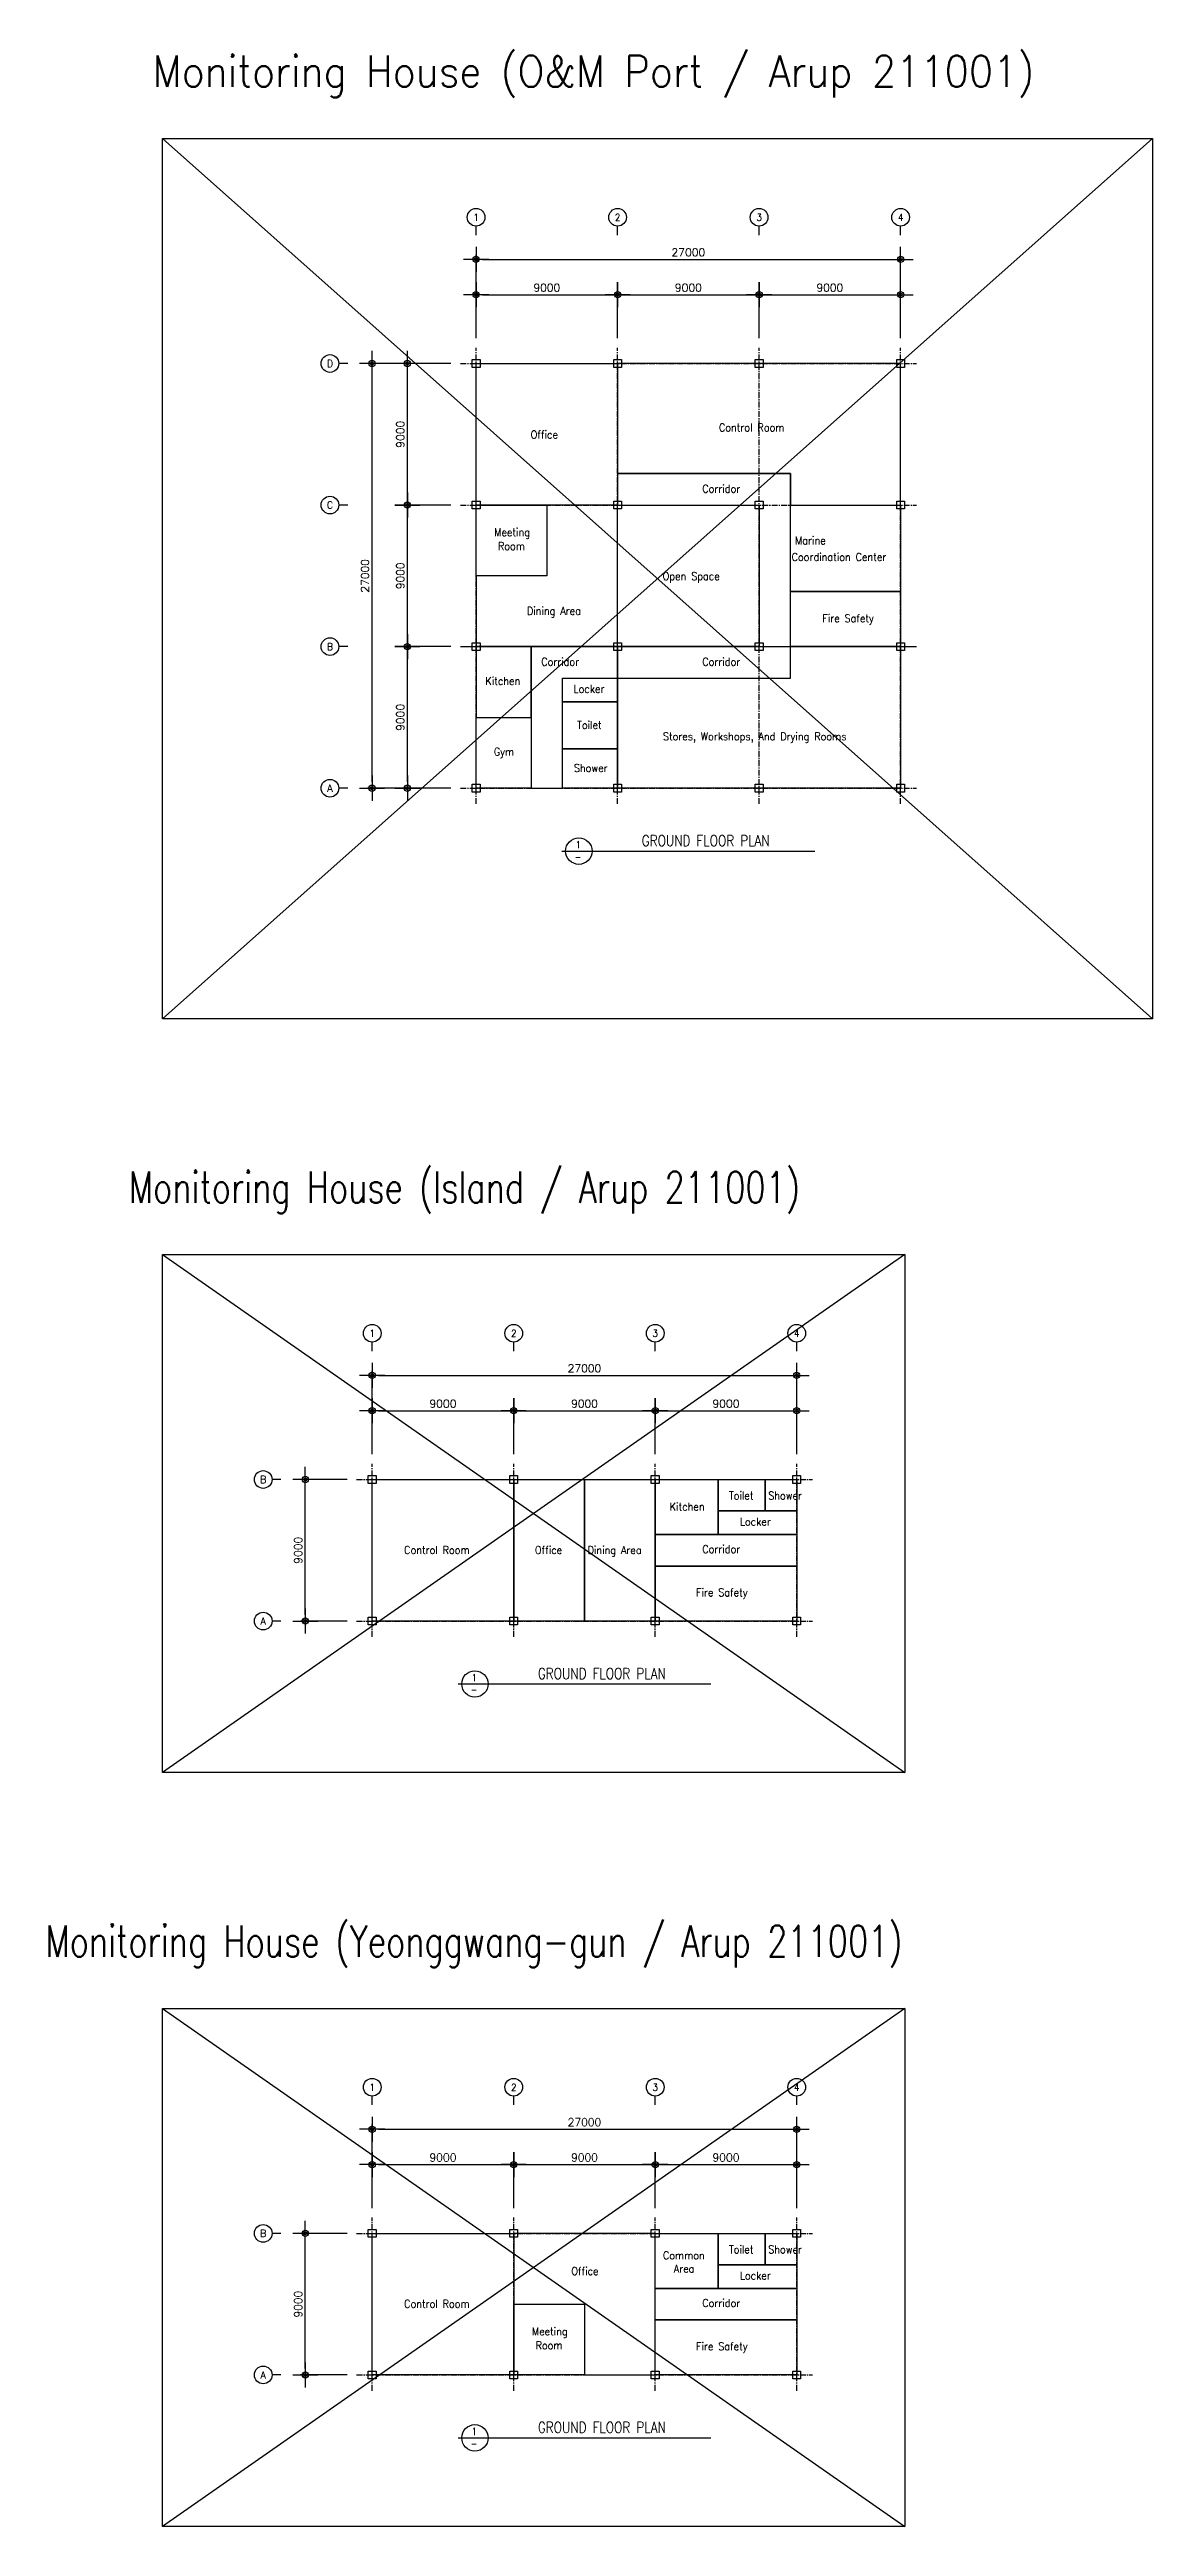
# Model space of a CAD drawing. Header units: millimetres. Extents: x 1547303 to 2238727, y -106680 to 167950.
# Drawn here: x 1547303 to 1617453, y -81715 to 75750 of the extents above; entities that cross this region are included whole.
import ezdxf
from ezdxf.enums import TextEntityAlignment as Align

# ---------------------------------------------------------------- set-up
doc = ezdxf.new("R2010")
doc.units = ezdxf.units.MM
doc.header["$LTSCALE"] = 150
doc.linetypes.add('CENTERX2', pattern=[4, 2.5, -0.5, 0.5, -0.5])
doc.layers.get('Defpoints').update_dxf_attribs({"color": 140})
for name, color, linetype in [('0S_Layout', 2, 'Continuous'), ('7TEXT', 7, 'Continuous'), ('CEN_LINE', 1, 'CENTERX2'), ('DIM', 7, 'Continuous'), ('SYM', 7, 'Continuous'), ('TEXT', 4, 'Continuous'), ('TXT', 2, 'Continuous')]:
    doc.layers.add(name, color=color, linetype=linetype)
doc.styles.add('RomanS', font='romans.shx', dxfattribs={"bigfont": 'whgtxt.shx'})
doc.styles.add('ROMANT', font='ROMANT')
doc.styles.get("Standard").update_dxf_attribs({"font": 'romans.shx', "width": 0.75, "bigfont": 'whgtxt.shx'})
doc.dimstyles.new('HYUN', dxfattribs={"dimscale": 80, "dimtxt": 3, "dimasz": 1, "dimexe": 1.5, "dimexo": 3, "dimgap": 1, "dimtad": 1, "dimdec": 0, "dimzin": 0, "dimdsep": 46, "dimtxsty": 'RomanS', "dimblk": 'd_dot', "dimcen": -1, "dimclrd": 256, "dimclre": 256, "dimclrt": 3, "dimadec": 0, "dimazin": 0, "dimtfac": 1, "dimtdec": 0, "dimtix": 1, "dimtmove": 2, "dimatfit": 3, "dimfxl": 1.5, "dimtolj": 1, "dimtzin": 0, "dimarcsym": 0})

msp = doc.modelspace()

# ---------------------------------------------------------------- texts
at = {"layer": '7TEXT', "color": 3, "style": 'RomanS', "width": 0.9}
for s, p in [('1', (1574433.7, 65082.8)), ('2', (1583433.7, 65082.8)), ('3', (1592433.7, 65082.8)), ('4', (1601433.7, 65082.8)), ('1', (1567826.7, -5864.2)), ('2', (1576826.7, -5864.2)), ('3', (1585826.7, -5864.2)), ('4', (1594826.7, -5864.2)), ('1', (1567826.7, -53790.5)), ('2', (1576826.7, -53790.5)), ('3', (1585826.7, -53790.5)), ('4', (1594826.7, -53790.5))]:
    msp.add_text(s, height=450, dxfattribs=at).set_placement(p, align=Align.MIDDLE_CENTER)
at = {"layer": '7TEXT', "color": 3, "style": 'RomanS'}
for s, p in [('D', (1565141.5, 55790.7)), ('C', (1565141.5, 46790.7)), ('B', (1565141.5, 37790.7)), ('A', (1565141.5, 28790.7)), ('B', (1560893.1, -15156.3)), ('A', (1560893.1, -24156.3)), ('B', (1560893.1, -63082.7)), ('A', (1560893.1, -72082.7))]:
    msp.add_text(s, height=450, dxfattribs=at).set_placement(p, align=Align.MIDDLE_CENTER)
at = {"layer": 'TEXT', "style": 'RomanS', "width": 0.9}
for s, height, p in [('Monitoring House (O&M Port / Arup 211001)', 2000, (1553859.6, 74368.7)), ('Control Room', 500, (1589877.8, 51720.3)), ('Office', 500, (1577905.5, 51270.7)), ('Corridor', 500, (1588822.1, 47827.1)), ('Meeting', 500, (1575587.9, 45063.7)), ('Room', 500, (1575822.1, 44177.1)), ('Marine', 500, (1594719.6, 44540.5)), ('Open Space', 500, (1586300.8, 42270.7)), ('Coordination Center', 500, (1594501.7, 43490.6)), ('Dining Area', 500, (1577667, 40062.8)), ('Fire Safety', 500, (1596456.4, 39591.6)), ('Corridor', 500, (1578576.8, 36827.1)), ('Corridor', 500, (1588822.1, 36827.1)), ('Kitchen', 500, (1575027.9, 35609.7)), ('Locker', 500, (1580627.5, 35106.2)), ('Toilet', 500, (1580854.1, 32812.1)), ('Stores, Workshops, And Drying Rooms', 500, (1586315.8, 32089.5)), ('Gym', 500, (1575563.9, 31109.7)), ('Shower', 500, (1580653.8, 30074.9)), ('Kitchen', 500, (1586749.9, -16882.2)), ('Toilet', 500, (1590514.1, -16177.8)), ('Shower', 500, (1593014.1, -16177.8)), ('Locker', 500, (1591207, -17840.8)), ('Control Room', 500, (1569856.4, -19636.8)), ('Office', 500, (1578172.3, -19636.8)), ('Dining Area', 500, (1581525.7, -19642.9)), ('Corridor', 500, (1588822.1, -19585.8)), ('Fire Safety', 500, (1588426.7, -22335.8)), ('Common', 500, (1586315, -64482.4)), ('Toilet', 500, (1590514.1, -64104.2)), ('Shower', 500, (1593014.1, -64104.2)), ('Office', 500, (1580485.7, -65481.6)), ('Area', 500, (1587010.8, -65330.4)), ('Locker', 500, (1591207, -65767.2)), ('Control Room', 500, (1569856.4, -67563.2)), ('Corridor', 500, (1588822.1, -67512.2)), ('Meeting', 500, (1577980.9, -69309.7)), ('Room', 500, (1578215.1, -70196.3)), ('Fire Safety', 500, (1588426.7, -70262.2))]:
    msp.add_text(s, height=height, dxfattribs=at).set_placement(p, align=Align.MIDDLE_LEFT)
at = {"layer": 'TEXT', "width": 0.75}
for s, p in [('Monitoring House (Island / Arup 211001)', (1552352.3, 3421.7)), ('Monitoring House (Yeonggwang-gun / Arup 211001)', (1547046.3, -44504.7))]:
    msp.add_text(s, height=2000, dxfattribs=at).set_placement(p, align=Align.MIDDLE_LEFT)
at = {"layer": 'TXT', "color": 7, "style": 'ROMANT', "width": 0.8}
for s, p in [('1', (1580780.5, 24971.7)), ('-', (1580707.6, 24200.3)), ('1', (1574173.5, -27975.3)), ('-', (1574100.6, -28746.7)), ('1', (1574173.5, -75901.7)), ('-', (1574100.6, -76673.1))]:
    msp.add_text(s, height=448, dxfattribs=at).set_placement(p)
for p in [(1593106.2, 25105.9), (1586499.2, -27841.1), (1586499.2, -75767.4)]:
    msp.add_text('GROUND FLOOR PLAN', height=700, dxfattribs=at).set_placement(p, align=Align.RIGHT)

# ---------------------------------------------------------------- blocks, each defined once
blk = doc.blocks.new('d_dot')
for p, q in [((-2, 0), (2, 0)), ((0, -2), (0, 2))]:
    blk.add_line(p, q)
for radius in [0.5, 0.25]:
    blk.add_circle((0, 0), radius)
blk = doc.blocks.new('*D55')
at = {"layer": 'Defpoints', "color": 0}
for p in [(1583434, 60163), (1574434, 56791), (1583434, 56791)]:
    blk.add_point(p, dxfattribs=at)
at = {"layer": 'DIM', "lineweight": -2}
for p, q in [((1574434, 57391), (1574434, 60463)), ((1574834, 60163), (1583034, 60163)), ((1583434, 57391), (1583434, 60463))]:
    blk.add_line(p, q, dxfattribs=at)
at = {"layer": 'DIM', "lineweight": -2, "xscale": 400, "yscale": 400, "zscale": 400, "rotation": 180}
blk.add_blockref('d_dot', (1574434, 60163), dxfattribs=at)
at = {"layer": 'DIM', "lineweight": -2, "xscale": 400, "yscale": 400, "zscale": 400}
blk.add_blockref('d_dot', (1583434, 60163), dxfattribs=at)
at = {"layer": 'DIM', "color": 3, "insert": (1578934, 60613), "char_height": 500, "attachment_point": 5, "style": 'RomanS'}
blk.add_mtext('\\A1;9000', dxfattribs=at)
blk = doc.blocks.new('*D56')
at = {"layer": 'Defpoints', "color": 0}
for p in [(1567817, 55791), (1573434, 55791), (1573434, 28791)]:
    blk.add_point(p, dxfattribs=at)
at = {"layer": 'DIM', "lineweight": -2}
for p, q in [((1572834, 55791), (1567517, 55791)), ((1567817, 29191), (1567817, 55391)), ((1572834, 28791), (1567517, 28791))]:
    blk.add_line(p, q, dxfattribs=at)
at = {"layer": 'DIM', "lineweight": -2, "xscale": 400, "yscale": 400, "zscale": 400}
for p, rotation in [((1567817, 55791), 90), ((1567817, 28791), 270)]:
    blk.add_blockref('d_dot', p, dxfattribs=dict(at, rotation=rotation))
at = {"layer": 'DIM', "color": 3, "insert": (1567367, 42291), "char_height": 500, "attachment_point": 5, "rotation": 90, "style": 'RomanS'}
blk.add_mtext('\\A1;27000', dxfattribs=at)
blk = doc.blocks.new('*D57')
at = {"layer": 'Defpoints', "color": 0}
for p in [(1570061, 55791), (1573434, 55791), (1573434, 46791)]:
    blk.add_point(p, dxfattribs=at)
at = {"layer": 'DIM', "lineweight": -2}
for p, q in [((1572834, 55791), (1569761, 55791)), ((1570061, 47191), (1570061, 55391)), ((1572834, 46791), (1569761, 46791))]:
    blk.add_line(p, q, dxfattribs=at)
at = {"layer": 'DIM', "lineweight": -2, "xscale": 400, "yscale": 400, "zscale": 400}
for p, rotation in [((1570061, 55791), 90), ((1570061, 46791), 270)]:
    blk.add_blockref('d_dot', p, dxfattribs=dict(at, rotation=rotation))
at = {"layer": 'DIM', "color": 3, "insert": (1569611, 51291), "char_height": 500, "attachment_point": 5, "rotation": 90, "style": 'RomanS'}
blk.add_mtext('\\A1;9000', dxfattribs=at)
blk = doc.blocks.new('*D58')
at = {"layer": 'Defpoints', "color": 0}
for p in [(1601434, 62408), (1574434, 56791), (1601434, 56791)]:
    blk.add_point(p, dxfattribs=at)
at = {"layer": 'DIM', "lineweight": -2}
for p, q in [((1574434, 57391), (1574434, 62708)), ((1574834, 62408), (1601034, 62408)), ((1601434, 57391), (1601434, 62708))]:
    blk.add_line(p, q, dxfattribs=at)
at = {"layer": 'DIM', "lineweight": -2, "xscale": 400, "yscale": 400, "zscale": 400, "rotation": 180}
blk.add_blockref('d_dot', (1574434, 62408), dxfattribs=at)
at = {"layer": 'DIM', "lineweight": -2, "xscale": 400, "yscale": 400, "zscale": 400}
blk.add_blockref('d_dot', (1601434, 62408), dxfattribs=at)
at = {"layer": 'DIM', "color": 3, "insert": (1587934, 62858), "char_height": 500, "attachment_point": 5, "style": 'RomanS'}
blk.add_mtext('\\A1;27000', dxfattribs=at)
blk = doc.blocks.new('*D59')
at = {"layer": 'Defpoints', "color": 0}
for p in [(1592434, 60163), (1583434, 56791), (1592434, 56791)]:
    blk.add_point(p, dxfattribs=at)
at = {"layer": 'DIM', "lineweight": -2}
for p, q in [((1583434, 57391), (1583434, 60463)), ((1583834, 60163), (1592034, 60163)), ((1592434, 57391), (1592434, 60463))]:
    blk.add_line(p, q, dxfattribs=at)
at = {"layer": 'DIM', "lineweight": -2, "xscale": 400, "yscale": 400, "zscale": 400, "rotation": 180}
blk.add_blockref('d_dot', (1583434, 60163), dxfattribs=at)
at = {"layer": 'DIM', "lineweight": -2, "xscale": 400, "yscale": 400, "zscale": 400}
blk.add_blockref('d_dot', (1592434, 60163), dxfattribs=at)
at = {"layer": 'DIM', "color": 3, "insert": (1587934, 60613), "char_height": 500, "attachment_point": 5, "style": 'RomanS'}
blk.add_mtext('\\A1;9000', dxfattribs=at)
blk = doc.blocks.new('*D60')
at = {"layer": 'Defpoints', "color": 0}
for p in [(1601434, 60163), (1592434, 56791), (1601434, 56791)]:
    blk.add_point(p, dxfattribs=at)
at = {"layer": 'DIM', "lineweight": -2}
for p, q in [((1592434, 57391), (1592434, 60463)), ((1592834, 60163), (1601034, 60163)), ((1601434, 57391), (1601434, 60463))]:
    blk.add_line(p, q, dxfattribs=at)
at = {"layer": 'DIM', "lineweight": -2, "xscale": 400, "yscale": 400, "zscale": 400, "rotation": 180}
blk.add_blockref('d_dot', (1592434, 60163), dxfattribs=at)
at = {"layer": 'DIM', "lineweight": -2, "xscale": 400, "yscale": 400, "zscale": 400}
blk.add_blockref('d_dot', (1601434, 60163), dxfattribs=at)
at = {"layer": 'DIM', "color": 3, "insert": (1596934, 60613), "char_height": 500, "attachment_point": 5, "style": 'RomanS'}
blk.add_mtext('\\A1;9000', dxfattribs=at)
blk = doc.blocks.new('*D61')
at = {"layer": 'Defpoints', "color": 0}
for p in [(1570061, 46791), (1573434, 46791), (1573434, 37791)]:
    blk.add_point(p, dxfattribs=at)
at = {"layer": 'DIM', "lineweight": -2}
for p, q in [((1572834, 46791), (1569761, 46791)), ((1570061, 38191), (1570061, 46391)), ((1572834, 37791), (1569761, 37791))]:
    blk.add_line(p, q, dxfattribs=at)
at = {"layer": 'DIM', "lineweight": -2, "xscale": 400, "yscale": 400, "zscale": 400}
for p, rotation in [((1570061, 46791), 90), ((1570061, 37791), 270)]:
    blk.add_blockref('d_dot', p, dxfattribs=dict(at, rotation=rotation))
at = {"layer": 'DIM', "color": 3, "insert": (1569611, 42291), "char_height": 500, "attachment_point": 5, "rotation": 90, "style": 'RomanS'}
blk.add_mtext('\\A1;9000', dxfattribs=at)
blk = doc.blocks.new('*D62')
at = {"layer": 'Defpoints', "color": 0}
for p in [(1570061, 37791), (1573434, 37791), (1573434, 28791)]:
    blk.add_point(p, dxfattribs=at)
at = {"layer": 'DIM', "lineweight": -2}
for p, q in [((1572834, 37791), (1569761, 37791)), ((1570061, 29191), (1570061, 37391)), ((1572834, 28791), (1569761, 28791))]:
    blk.add_line(p, q, dxfattribs=at)
at = {"layer": 'DIM', "lineweight": -2, "xscale": 400, "yscale": 400, "zscale": 400}
for p, rotation in [((1570061, 37791), 90), ((1570061, 28791), 270)]:
    blk.add_blockref('d_dot', p, dxfattribs=dict(at, rotation=rotation))
at = {"layer": 'DIM', "color": 3, "insert": (1569611, 33291), "char_height": 500, "attachment_point": 5, "rotation": 90, "style": 'RomanS'}
blk.add_mtext('\\A1;9000', dxfattribs=at)
blk = doc.blocks.new('*D63')
at = {"layer": 'Defpoints', "color": 0}
for p in [(1576827, -10784), (1567827, -14156), (1576827, -14156)]:
    blk.add_point(p, dxfattribs=at)
at = {"layer": 'DIM', "lineweight": -2}
for p, q in [((1567827, -13556), (1567827, -10484)), ((1568227, -10784), (1576427, -10784)), ((1576827, -13556), (1576827, -10484))]:
    blk.add_line(p, q, dxfattribs=at)
at = {"layer": 'DIM', "lineweight": -2, "xscale": 400, "yscale": 400, "zscale": 400, "rotation": 180}
blk.add_blockref('d_dot', (1567827, -10784), dxfattribs=at)
at = {"layer": 'DIM', "lineweight": -2, "xscale": 400, "yscale": 400, "zscale": 400}
blk.add_blockref('d_dot', (1576827, -10784), dxfattribs=at)
at = {"layer": 'DIM', "color": 3, "insert": (1572327, -10334), "char_height": 500, "attachment_point": 5, "style": 'RomanS'}
blk.add_mtext('\\A1;9000', dxfattribs=at)
blk = doc.blocks.new('*D64')
at = {"layer": 'Defpoints', "color": 0}
for p in [(1563568, -15156), (1566827, -15156), (1566827, -24156)]:
    blk.add_point(p, dxfattribs=at)
at = {"layer": 'DIM', "lineweight": -2}
for p, q in [((1566227, -15156), (1563268, -15156)), ((1563568, -23756), (1563568, -15556)), ((1566227, -24156), (1563268, -24156))]:
    blk.add_line(p, q, dxfattribs=at)
at = {"layer": 'DIM', "lineweight": -2, "xscale": 400, "yscale": 400, "zscale": 400}
for p, rotation in [((1563568, -15156), 90), ((1563568, -24156), 270)]:
    blk.add_blockref('d_dot', p, dxfattribs=dict(at, rotation=rotation))
at = {"layer": 'DIM', "color": 3, "insert": (1563118, -19656), "char_height": 500, "attachment_point": 5, "rotation": 90, "style": 'RomanS'}
blk.add_mtext('\\A1;9000', dxfattribs=at)
blk = doc.blocks.new('*D65')
at = {"layer": 'Defpoints', "color": 0}
for p in [(1594827, -8539), (1567827, -14156), (1594827, -14156)]:
    blk.add_point(p, dxfattribs=at)
at = {"layer": 'DIM', "lineweight": -2}
for p, q in [((1567827, -13556), (1567827, -8239)), ((1568227, -8539), (1594427, -8539)), ((1594827, -13556), (1594827, -8239))]:
    blk.add_line(p, q, dxfattribs=at)
at = {"layer": 'DIM', "lineweight": -2, "xscale": 400, "yscale": 400, "zscale": 400, "rotation": 180}
blk.add_blockref('d_dot', (1567827, -8539), dxfattribs=at)
at = {"layer": 'DIM', "lineweight": -2, "xscale": 400, "yscale": 400, "zscale": 400}
blk.add_blockref('d_dot', (1594827, -8539), dxfattribs=at)
at = {"layer": 'DIM', "color": 3, "insert": (1581327, -8089), "char_height": 500, "attachment_point": 5, "style": 'RomanS'}
blk.add_mtext('\\A1;27000', dxfattribs=at)
blk = doc.blocks.new('*D66')
at = {"layer": 'Defpoints', "color": 0}
for p in [(1585827, -10784), (1576827, -14156), (1585827, -14156)]:
    blk.add_point(p, dxfattribs=at)
at = {"layer": 'DIM', "lineweight": -2}
for p, q in [((1576827, -13556), (1576827, -10484)), ((1577227, -10784), (1585427, -10784)), ((1585827, -13556), (1585827, -10484))]:
    blk.add_line(p, q, dxfattribs=at)
at = {"layer": 'DIM', "lineweight": -2, "xscale": 400, "yscale": 400, "zscale": 400, "rotation": 180}
blk.add_blockref('d_dot', (1576827, -10784), dxfattribs=at)
at = {"layer": 'DIM', "lineweight": -2, "xscale": 400, "yscale": 400, "zscale": 400}
blk.add_blockref('d_dot', (1585827, -10784), dxfattribs=at)
at = {"layer": 'DIM', "color": 3, "insert": (1581327, -10334), "char_height": 500, "attachment_point": 5, "style": 'RomanS'}
blk.add_mtext('\\A1;9000', dxfattribs=at)
blk = doc.blocks.new('*D67')
at = {"layer": 'Defpoints', "color": 0}
for p in [(1594827, -10784), (1585827, -14156), (1594827, -14156)]:
    blk.add_point(p, dxfattribs=at)
at = {"layer": 'DIM', "lineweight": -2}
for p, q in [((1585827, -13556), (1585827, -10484)), ((1586227, -10784), (1594427, -10784)), ((1594827, -13556), (1594827, -10484))]:
    blk.add_line(p, q, dxfattribs=at)
at = {"layer": 'DIM', "lineweight": -2, "xscale": 400, "yscale": 400, "zscale": 400, "rotation": 180}
blk.add_blockref('d_dot', (1585827, -10784), dxfattribs=at)
at = {"layer": 'DIM', "lineweight": -2, "xscale": 400, "yscale": 400, "zscale": 400}
blk.add_blockref('d_dot', (1594827, -10784), dxfattribs=at)
at = {"layer": 'DIM', "color": 3, "insert": (1590327, -10334), "char_height": 500, "attachment_point": 5, "style": 'RomanS'}
blk.add_mtext('\\A1;9000', dxfattribs=at)
blk = doc.blocks.new('*D68')
at = {"layer": 'Defpoints', "color": 0}
for p in [(1576827, -58710), (1567827, -62083), (1576827, -62083)]:
    blk.add_point(p, dxfattribs=at)
at = {"layer": 'DIM', "lineweight": -2}
for p, q in [((1567827, -61483), (1567827, -58410)), ((1568227, -58710), (1576427, -58710)), ((1576827, -61483), (1576827, -58410))]:
    blk.add_line(p, q, dxfattribs=at)
at = {"layer": 'DIM', "lineweight": -2, "xscale": 400, "yscale": 400, "zscale": 400, "rotation": 180}
blk.add_blockref('d_dot', (1567827, -58710), dxfattribs=at)
at = {"layer": 'DIM', "lineweight": -2, "xscale": 400, "yscale": 400, "zscale": 400}
blk.add_blockref('d_dot', (1576827, -58710), dxfattribs=at)
at = {"layer": 'DIM', "color": 3, "insert": (1572327, -58260), "char_height": 500, "attachment_point": 5, "style": 'RomanS'}
blk.add_mtext('\\A1;9000', dxfattribs=at)
blk = doc.blocks.new('*D69')
at = {"layer": 'Defpoints', "color": 0}
for p in [(1563568, -63083), (1566827, -63083), (1566827, -72083)]:
    blk.add_point(p, dxfattribs=at)
at = {"layer": 'DIM', "lineweight": -2}
for p, q in [((1566227, -63083), (1563268, -63083)), ((1563568, -71683), (1563568, -63483)), ((1566227, -72083), (1563268, -72083))]:
    blk.add_line(p, q, dxfattribs=at)
at = {"layer": 'DIM', "lineweight": -2, "xscale": 400, "yscale": 400, "zscale": 400}
for p, rotation in [((1563568, -63083), 90), ((1563568, -72083), 270)]:
    blk.add_blockref('d_dot', p, dxfattribs=dict(at, rotation=rotation))
at = {"layer": 'DIM', "color": 3, "insert": (1563118, -67583), "char_height": 500, "attachment_point": 5, "rotation": 90, "style": 'RomanS'}
blk.add_mtext('\\A1;9000', dxfattribs=at)
blk = doc.blocks.new('*D70')
at = {"layer": 'Defpoints', "color": 0}
for p in [(1594827, -56466), (1567827, -62083), (1594827, -62083)]:
    blk.add_point(p, dxfattribs=at)
at = {"layer": 'DIM', "lineweight": -2}
for p, q in [((1567827, -61483), (1567827, -56166)), ((1568227, -56466), (1594427, -56466)), ((1594827, -61483), (1594827, -56166))]:
    blk.add_line(p, q, dxfattribs=at)
at = {"layer": 'DIM', "lineweight": -2, "xscale": 400, "yscale": 400, "zscale": 400, "rotation": 180}
blk.add_blockref('d_dot', (1567827, -56466), dxfattribs=at)
at = {"layer": 'DIM', "lineweight": -2, "xscale": 400, "yscale": 400, "zscale": 400}
blk.add_blockref('d_dot', (1594827, -56466), dxfattribs=at)
at = {"layer": 'DIM', "color": 3, "insert": (1581327, -56016), "char_height": 500, "attachment_point": 5, "style": 'RomanS'}
blk.add_mtext('\\A1;27000', dxfattribs=at)
blk = doc.blocks.new('*D71')
at = {"layer": 'Defpoints', "color": 0}
for p in [(1585827, -58710), (1576827, -62083), (1585827, -62083)]:
    blk.add_point(p, dxfattribs=at)
at = {"layer": 'DIM', "lineweight": -2}
for p, q in [((1576827, -61483), (1576827, -58410)), ((1577227, -58710), (1585427, -58710)), ((1585827, -61483), (1585827, -58410))]:
    blk.add_line(p, q, dxfattribs=at)
at = {"layer": 'DIM', "lineweight": -2, "xscale": 400, "yscale": 400, "zscale": 400, "rotation": 180}
blk.add_blockref('d_dot', (1576827, -58710), dxfattribs=at)
at = {"layer": 'DIM', "lineweight": -2, "xscale": 400, "yscale": 400, "zscale": 400}
blk.add_blockref('d_dot', (1585827, -58710), dxfattribs=at)
at = {"layer": 'DIM', "color": 3, "insert": (1581327, -58260), "char_height": 500, "attachment_point": 5, "style": 'RomanS'}
blk.add_mtext('\\A1;9000', dxfattribs=at)
blk = doc.blocks.new('*D72')
at = {"layer": 'Defpoints', "color": 0}
for p in [(1594827, -58710), (1585827, -62083), (1594827, -62083)]:
    blk.add_point(p, dxfattribs=at)
at = {"layer": 'DIM', "lineweight": -2}
for p, q in [((1585827, -61483), (1585827, -58410)), ((1586227, -58710), (1594427, -58710)), ((1594827, -61483), (1594827, -58410))]:
    blk.add_line(p, q, dxfattribs=at)
at = {"layer": 'DIM', "lineweight": -2, "xscale": 400, "yscale": 400, "zscale": 400, "rotation": 180}
blk.add_blockref('d_dot', (1585827, -58710), dxfattribs=at)
at = {"layer": 'DIM', "lineweight": -2, "xscale": 400, "yscale": 400, "zscale": 400}
blk.add_blockref('d_dot', (1594827, -58710), dxfattribs=at)
at = {"layer": 'DIM', "color": 3, "insert": (1590327, -58260), "char_height": 500, "attachment_point": 5, "style": 'RomanS'}
blk.add_mtext('\\A1;9000', dxfattribs=at)

# ---------------------------------------------------------------- dimensions: what is measured, and where the dimension line sits
at = {"layer": 'DIM'}
for base, p1, p2, picture, middle in [((1601433.7, 62407.8), (1574433.7, 56790.7), (1601433.7, 56790.7), '*D58', (1587933.7, 62857.8)), ((1583433.7, 60163), (1574433.7, 56790.7), (1583433.7, 56790.7), '*D55', (1578933.7, 60613)), ((1592433.7, 60163), (1583433.7, 56790.7), (1592433.7, 56790.7), '*D59', (1587933.7, 60613)), ((1601433.7, 60163), (1592433.7, 56790.7), (1601433.7, 56790.7), '*D60', (1596933.7, 60613)), ((1594826.7, -8539.2), (1567826.7, -14156.3), (1594826.7, -14156.3), '*D65', (1581326.7, -8089.2)), ((1576826.7, -10784), (1567826.7, -14156.3), (1576826.7, -14156.3), '*D63', (1572326.7, -10334)), ((1585826.7, -10784), (1576826.7, -14156.3), (1585826.7, -14156.3), '*D66', (1581326.7, -10334)), ((1594826.7, -10784), (1585826.7, -14156.3), (1594826.7, -14156.3), '*D67', (1590326.7, -10334)), ((1594826.7, -56465.5), (1567826.7, -62082.7), (1594826.7, -62082.7), '*D70', (1581326.7, -56015.5)), ((1576826.7, -58710.4), (1567826.7, -62082.7), (1576826.7, -62082.7), '*D68', (1572326.7, -58260.4)), ((1585826.7, -58710.4), (1576826.7, -62082.7), (1585826.7, -62082.7), '*D71', (1581326.7, -58260.4)), ((1594826.7, -58710.4), (1585826.7, -62082.7), (1594826.7, -62082.7), '*D72', (1590326.7, -58260.4))]:
    dim = msp.add_linear_dim(base=base, p1=p1, p2=p2, dimstyle='HYUN', override={"dimscale": 200, "dimtxt": 2.5, "dimasz": 2}, dxfattribs=at)
    dim.commit()
    dim.dimension.update_dxf_attribs({"geometry": picture, "text_midpoint": middle})
for base, p1, p2, picture, middle in [((1567816.5, 55790.7), (1573433.7, 28790.7), (1573433.7, 55790.7), '*D56', (1567366.5, 42290.7)), ((1570061.4, 55790.7), (1573433.7, 46790.7), (1573433.7, 55790.7), '*D57', (1569611.4, 51290.7)), ((1570061.4, 46790.7), (1573433.7, 37790.7), (1573433.7, 46790.7), '*D61', (1569611.4, 42290.7)), ((1570061.4, 37790.7), (1573433.7, 28790.7), (1573433.7, 37790.7), '*D62', (1569611.4, 33290.7)), ((1563568.1, -15156.3), (1566826.7, -24156.3), (1566826.7, -15156.3), '*D64', (1563118.1, -19656.3)), ((1563568.1, -63082.7), (1566826.7, -72082.7), (1566826.7, -63082.7), '*D69', (1563118.1, -67582.7))]:
    dim = msp.add_linear_dim(base=base, p1=p1, p2=p2, angle=90, dimstyle='HYUN', override={"dimscale": 200, "dimtxt": 2.5, "dimasz": 2}, dxfattribs=at)
    dim.commit()
    dim.dimension.update_dxf_attribs({"geometry": picture, "text_midpoint": middle})

# ---------------------------------------------------------------- linework, layer by layer
at = {"color": 1}
for points in [[(1554492.7, 70084.7), (1617452.7, 70084.7), (1617452.7, 14137.7), (1554492.7, 14137.7)], [(1554492.7, -862.3), (1601700.3, -862.3), (1601700.3, -33788.7), (1554492.7, -33788.7)], [(1554492.7, -48788.7), (1601700.3, -48788.7), (1601700.3, -81715.1), (1554492.7, -81715.1)]]:
    msp.add_lwpolyline(points, close=True, dxfattribs=at)
at = {"layer": '0S_Layout', "color": 1}
for p, q in [((1617452.7, 70084.7), (1554492.7, 14137.7)), ((1554492.7, 70084.7), (1617452.7, 14137.7)), ((1601700.3, -862.3), (1554492.7, -33788.7)), ((1554492.7, -862.3), (1601700.3, -33788.7)), ((1601700.3, -48788.7), (1554492.7, -81715.1)), ((1554492.7, -48788.7), (1601700.3, -81715.1))]:
    msp.add_line(p, q, dxfattribs=at)
at = {"layer": '0S_Layout'}
msp.add_line((1573433.7, 37790.7), (1602433.7, 37790.7), dxfattribs=at)
for points in [[(1574183.7, 56040.7), (1574683.7, 56040.7), (1574683.7, 55540.7), (1574183.7, 55540.7)], [(1574433.7, 55790.7), (1583433.7, 55790.7), (1583433.7, 46790.7), (1574433.7, 46790.7)], [(1583183.7, 56040.7), (1583683.7, 56040.7), (1583683.7, 55540.7), (1583183.7, 55540.7)], [(1592183.7, 56040.7), (1592683.7, 56040.7), (1592683.7, 55540.7), (1592183.7, 55540.7)], [(1601183.7, 56040.7), (1601683.7, 56040.7), (1601683.7, 55540.7), (1601183.7, 55540.7)], [(1574183.7, 47040.7), (1574683.7, 47040.7), (1574683.7, 46540.7), (1574183.7, 46540.7)], [(1574433.7, 46790.7), (1578933.7, 46790.7), (1578933.7, 42290.7), (1574433.7, 42290.7)], [(1583183.7, 47040.7), (1583683.7, 47040.7), (1583683.7, 46540.7), (1583183.7, 46540.7)], [(1583433.7, 46790.7), (1592433.7, 46790.7), (1592433.7, 37790.7), (1583433.7, 37790.7)], [(1592183.7, 47040.7), (1592683.7, 47040.7), (1592683.7, 46540.7), (1592183.7, 46540.7)], [(1594433.7, 46790.7), (1601433.7, 46790.7), (1601433.7, 41290.7), (1594433.7, 41290.7)], [(1601183.7, 47040.7), (1601683.7, 47040.7), (1601683.7, 46540.7), (1601183.7, 46540.7)], [(1594433.7, 41290.7), (1601433.7, 41290.7), (1601433.7, 37790.7), (1594433.7, 37790.7)], [(1574183.7, 38040.7), (1574683.7, 38040.7), (1574683.7, 37540.7), (1574183.7, 37540.7)], [(1583183.7, 38040.7), (1583683.7, 38040.7), (1583683.7, 37540.7), (1583183.7, 37540.7)], [(1592183.7, 38040.7), (1592683.7, 38040.7), (1592683.7, 37540.7), (1592183.7, 37540.7)], [(1601183.7, 38040.7), (1601683.7, 38040.7), (1601683.7, 37540.7), (1601183.7, 37540.7)], [(1574433.7, 33290.7), (1577933.7, 33290.7), (1577933.7, 37790.7), (1574433.7, 37790.7)], [(1579933.7, 35790.7), (1583433.7, 35790.7), (1583433.7, 34290.7), (1579933.7, 34290.7)], [(1574433.7, 33290.7), (1577933.7, 33290.7), (1577933.7, 28790.7), (1574433.7, 28790.7)], [(1579933.7, 34290.7), (1583433.7, 34290.7), (1583433.7, 31290.7), (1579933.7, 31290.7)], [(1583433.7, 28790.7), (1579933.7, 28790.7), (1579933.7, 31290.7), (1583433.7, 31290.7)], [(1574183.7, 29040.7), (1574683.7, 29040.7), (1574683.7, 28540.7), (1574183.7, 28540.7)], [(1583183.7, 29040.7), (1583683.7, 29040.7), (1583683.7, 28540.7), (1583183.7, 28540.7)], [(1592183.7, 29040.7), (1592683.7, 29040.7), (1592683.7, 28540.7), (1592183.7, 28540.7)], [(1601183.7, 29040.7), (1601683.7, 29040.7), (1601683.7, 28540.7), (1601183.7, 28540.7)], [(1567576.7, -14906.3), (1568076.7, -14906.3), (1568076.7, -15406.3), (1567576.7, -15406.3)], [(1567826.7, -15156.3), (1576826.7, -15156.3), (1576826.7, -24156.3), (1567826.7, -24156.3)], [(1576576.7, -14906.3), (1577076.7, -14906.3), (1577076.7, -15406.3), (1576576.7, -15406.3)], [(1576826.7, -15156.3), (1581326.7, -15156.3), (1581326.7, -24156.3), (1576826.7, -24156.3)], [(1581326.7, -15156.3), (1585826.7, -15156.3), (1585826.7, -24156.3), (1581326.7, -24156.3)], [(1585576.7, -14906.3), (1586076.7, -14906.3), (1586076.7, -15406.3), (1585576.7, -15406.3)], [(1585826.7, -15156.3), (1589826.7, -15156.3), (1589826.7, -18656.3), (1585826.7, -18656.3)], [(1589826.7, -15156.3), (1592826.7, -15156.3), (1592826.7, -17156.3), (1589826.7, -17156.3)], [(1592826.7, -15156.3), (1594826.7, -15156.3), (1594826.7, -17156.3), (1592826.7, -17156.3)], [(1594576.7, -14906.3), (1595076.7, -14906.3), (1595076.7, -15406.3), (1594576.7, -15406.3)], [(1589826.7, -17156.3), (1594826.7, -17156.3), (1594826.7, -18656.3), (1589826.7, -18656.3)], [(1585826.7, -18656.3), (1594826.7, -18656.3), (1594826.7, -20656.3), (1585826.7, -20656.3)], [(1585826.7, -20656.3), (1594826.7, -20656.3), (1594826.7, -24156.3), (1585826.7, -24156.3)], [(1567576.7, -23906.3), (1568076.7, -23906.3), (1568076.7, -24406.3), (1567576.7, -24406.3)], [(1576576.7, -23906.3), (1577076.7, -23906.3), (1577076.7, -24406.3), (1576576.7, -24406.3)], [(1585576.7, -23906.3), (1586076.7, -23906.3), (1586076.7, -24406.3), (1585576.7, -24406.3)], [(1594576.7, -23906.3), (1595076.7, -23906.3), (1595076.7, -24406.3), (1594576.7, -24406.3)], [(1567576.7, -62832.7), (1568076.7, -62832.7), (1568076.7, -63332.7), (1567576.7, -63332.7)], [(1576576.7, -62832.7), (1577076.7, -62832.7), (1577076.7, -63332.7), (1576576.7, -63332.7)], [(1585576.7, -62832.7), (1586076.7, -62832.7), (1586076.7, -63332.7), (1585576.7, -63332.7)], [(1594576.7, -62832.7), (1595076.7, -62832.7), (1595076.7, -63332.7), (1594576.7, -63332.7)], [(1567826.7, -63082.7), (1576826.7, -63082.7), (1576826.7, -72082.7), (1567826.7, -72082.7)], [(1585826.7, -63082.7), (1589826.7, -63082.7), (1589826.7, -66582.7), (1585826.7, -66582.7)], [(1589826.7, -63082.7), (1592826.7, -63082.7), (1592826.7, -65082.7), (1589826.7, -65082.7)], [(1592826.7, -63082.7), (1594826.7, -63082.7), (1594826.7, -65082.7), (1592826.7, -65082.7)], [(1589826.7, -65082.7), (1594826.7, -65082.7), (1594826.7, -66582.7), (1589826.7, -66582.7)], [(1576826.7, -67582.7), (1581326.7, -67582.7), (1581326.7, -72082.7), (1576826.7, -72082.7)], [(1585826.7, -66582.7), (1594826.7, -66582.7), (1594826.7, -68582.7), (1585826.7, -68582.7)], [(1585826.7, -68582.7), (1594826.7, -68582.7), (1594826.7, -72082.7), (1585826.7, -72082.7)], [(1567576.7, -71832.7), (1568076.7, -71832.7), (1568076.7, -72332.7), (1567576.7, -72332.7)], [(1576576.7, -71832.7), (1577076.7, -71832.7), (1577076.7, -72332.7), (1576576.7, -72332.7)], [(1585576.7, -71832.7), (1586076.7, -71832.7), (1586076.7, -72332.7), (1585576.7, -72332.7)], [(1594576.7, -71832.7), (1595076.7, -71832.7), (1595076.7, -72332.7), (1594576.7, -72332.7)]]:
    msp.add_lwpolyline(points, close=True, dxfattribs=at)
for points in [[(1583433.7, 55790.7), (1583433.7, 48790.7), (1594433.7, 48790.7), (1594433.7, 46790.7), (1601433.7, 46790.7), (1601433.7, 55790.7), (1583433.7, 55790.7)], [(1583433.7, 48790.7), (1583433.7, 46790.7), (1592433.7, 46790.7), (1592433.7, 37790.7), (1583433.7, 37790.7), (1583433.7, 35790.7), (1594433.7, 35790.7), (1594433.7, 48790.7), (1583433.7, 48790.7)], [(1578933.7, 46790.7), (1578933.7, 42290.7), (1574433.7, 42290.7), (1574433.7, 37790.7), (1583433.7, 37790.7), (1583433.7, 46790.7), (1578933.7, 46790.7)], [(1583433.7, 35790.7), (1583433.7, 37790.7), (1577933.7, 37790.7), (1577933.7, 28790.7), (1579933.7, 28790.7), (1579933.7, 35790.7), (1583433.7, 35790.7)], [(1583433.7, 28790.7), (1583433.7, 35790.7), (1594433.7, 35790.7), (1594433.7, 37790.7), (1601433.7, 37790.7), (1601433.7, 28790.7), (1583433.7, 28790.7)], [(1576826.7, -63082.7), (1576826.7, -67582.7), (1581326.7, -67582.7), (1581326.7, -72082.7), (1585826.7, -72082.7), (1585826.7, -63082.7), (1576826.7, -63082.7)]]:
    msp.add_lwpolyline(points, dxfattribs=at)
at = {"layer": 'CEN_LINE'}
for p, q in [((1574433.7, 27790.7), (1574433.7, 56790.7)), ((1583433.7, 27790.7), (1583433.7, 56790.7)), ((1592433.7, 27790.7), (1592433.7, 56790.7)), ((1601433.7, 27790.7), (1601433.7, 56790.7)), ((1573433.7, 55790.7), (1602433.7, 55790.7)), ((1573433.7, 46790.7), (1602433.7, 46790.7)), ((1573433.7, 28790.7), (1602433.7, 28790.7)), ((1567826.7, -25156.3), (1567826.7, -14156.3)), ((1576826.7, -25156.3), (1576826.7, -14156.3)), ((1585826.7, -25156.3), (1585826.7, -14156.3)), ((1594826.7, -25156.3), (1594826.7, -14156.3)), ((1566826.7, -15156.3), (1595826.7, -15156.3)), ((1566826.7, -24156.3), (1595826.7, -24156.3)), ((1567826.7, -73082.7), (1567826.7, -62082.7)), ((1576826.7, -73082.7), (1576826.7, -62082.7)), ((1585826.7, -73082.7), (1585826.7, -62082.7)), ((1594826.7, -73082.7), (1594826.7, -62082.7)), ((1566826.7, -63082.7), (1595826.7, -63082.7)), ((1566826.7, -72082.7), (1595826.7, -72082.7))]:
    msp.add_line(p, q, dxfattribs=at)
at = {"layer": 'SYM', "color": 7}
for p, q in [((1574433.7, 63957.8), (1574433.7, 64520.3)), ((1583433.7, 63957.8), (1583433.7, 64520.3)), ((1592433.7, 63957.8), (1592433.7, 64520.3)), ((1601433.7, 63957.8), (1601433.7, 64520.3)), ((1566266.5, 55790.7), (1565704, 55790.7)), ((1566266.5, 46790.7), (1565704, 46790.7)), ((1566266.5, 37790.7), (1565704, 37790.7)), ((1566266.5, 28790.7), (1565704, 28790.7)), ((1567826.7, -6989.2), (1567826.7, -6426.7)), ((1576826.7, -6989.2), (1576826.7, -6426.7)), ((1585826.7, -6989.2), (1585826.7, -6426.7)), ((1594826.7, -6989.2), (1594826.7, -6426.7)), ((1562018.1, -15156.3), (1561455.6, -15156.3)), ((1562018.1, -24156.3), (1561455.6, -24156.3)), ((1567826.7, -54915.5), (1567826.7, -54353)), ((1576826.7, -54915.5), (1576826.7, -54353)), ((1585826.7, -54915.5), (1585826.7, -54353)), ((1594826.7, -54915.5), (1594826.7, -54353)), ((1562018.1, -63082.7), (1561455.6, -63082.7)), ((1562018.1, -72082.7), (1561455.6, -72082.7))]:
    msp.add_line(p, q, dxfattribs=at)
for centre in [(1574433.7, 65082.8), (1583433.7, 65082.8), (1592433.7, 65082.8), (1601433.7, 65082.8), (1565141.5, 55790.7), (1565141.5, 46790.7), (1565141.5, 37790.7), (1565141.5, 28790.7), (1567826.7, -5864.2), (1576826.7, -5864.2), (1585826.7, -5864.2), (1594826.7, -5864.2), (1560893.1, -15156.3), (1560893.1, -24156.3), (1567826.7, -53790.5), (1576826.7, -53790.5), (1585826.7, -53790.5), (1594826.7, -53790.5), (1560893.1, -63082.7), (1560893.1, -72082.7)]:
    msp.add_circle(centre, 562.5, dxfattribs=at)
at = {"layer": 'TXT', "color": 7}
for p, q in [((1579890.2, 24790.7), (1595977.3, 24790.7)), ((1573283.2, -28156.3), (1589370.3, -28156.3)), ((1573283.2, -76082.7), (1589370.3, -76082.7))]:
    msp.add_line(p, q, dxfattribs=at)
for centre in [(1580968.1, 24790.7), (1574361.1, -28156.3), (1574361.1, -76082.7)]:
    msp.add_circle(centre, 840, dxfattribs=at)

msp.set_redraw_order([(e.dxf.handle, doc.entitydb.next_handle()) for e in msp.query("TEXT MTEXT ATTDEF DIMENSION ARC_DIMENSION")])  # texts and dimensions are drawn at this point

doc.saveas('drawing.dxf')
